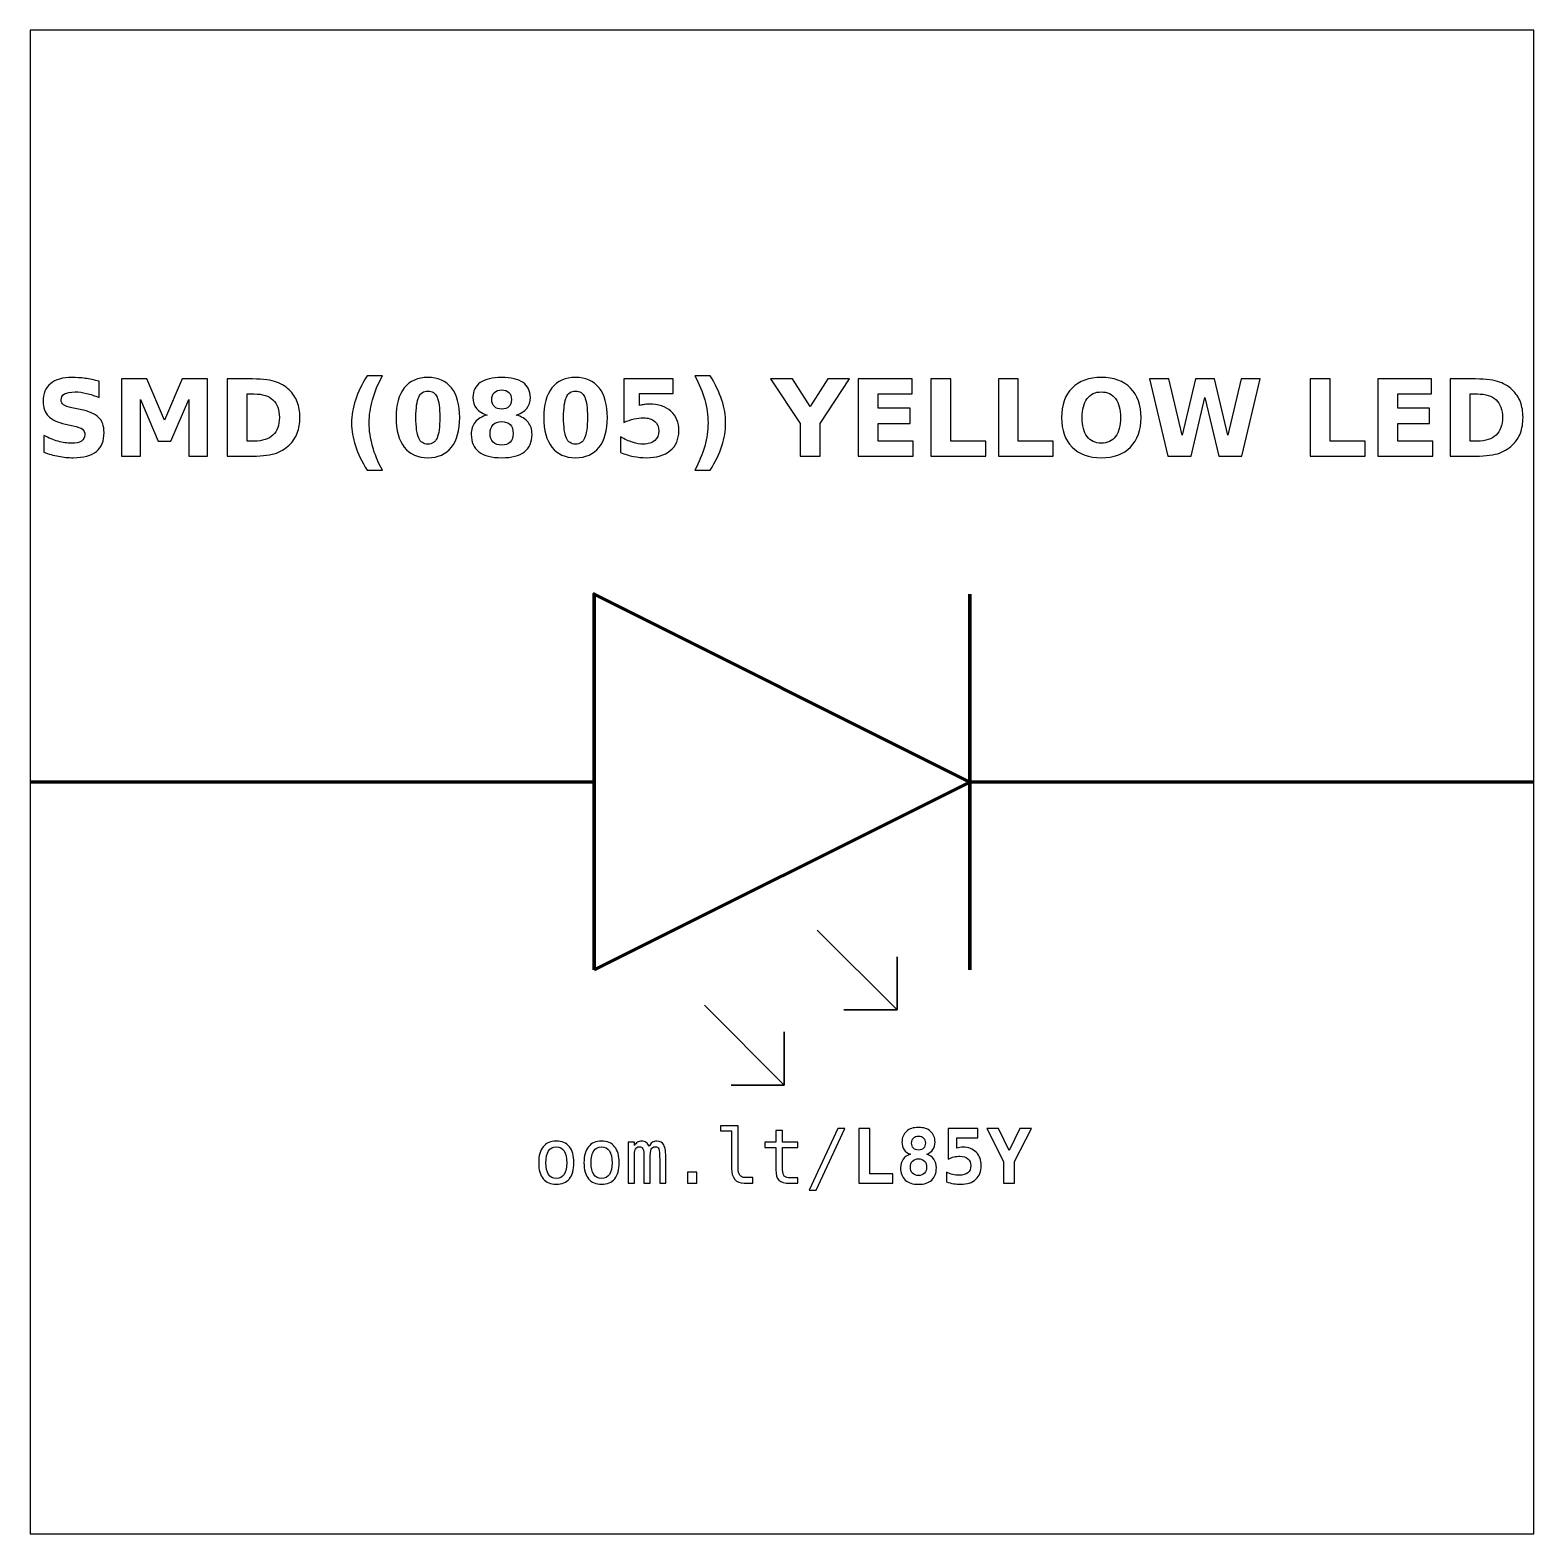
# Model space of a CAD drawing. Header units: centimetres. Extents: x -11.5 to -9.5, y -15.85 to -13.85.
import ezdxf

# ---------------------------------------------------------------- set-up
doc = ezdxf.new("R2010")
doc.units = ezdxf.units.CM
doc.header["$MEASUREMENT"] = 0
doc.layers.add('Layer 1', color=7, linetype='Continuous')

msp = doc.modelspace()

# ---------------------------------------------------------------- linework, layer by layer
at = {"layer": 'Layer 1', "color": 7}
msp.add_open_spline([(-11.5, -13.85), (-11.5, -13.85), (-9.5, -13.85), (-9.5, -13.85), (-9.5, -13.85), (-9.5, -13.85), (-9.5, -15.85), (-9.5, -15.85), (-9.5, -15.85), (-9.5, -15.85), (-11.5, -15.85), (-11.5, -15.85), (-11.5, -15.85), (-11.5, -15.85), (-11.5, -13.85), (-11.5, -13.85)], degree=3, knots=[0, 0, 0, 0, 0.25, 0.25, 0.25, 0.25, 0.5, 0.5, 0.5, 0.5, 0.75, 0.75, 0.75, 0.75, 1, 1, 1, 1], dxfattribs=at)
at = {"layer": 'Layer 1', "color": 250}
for points, knots in [([(-11.40833, -14.31709), (-11.40833, -14.31709), (-11.40833, -14.33884), (-11.40833, -14.33884), (-11.40833, -14.33884), (-11.41398, -14.33632), (-11.4195, -14.33442), (-11.42486, -14.33313), (-11.42486, -14.33313), (-11.43025, -14.33183), (-11.43533, -14.3312), (-11.4401, -14.3312), (-11.4401, -14.3312), (-11.44643, -14.3312), (-11.45113, -14.33207), (-11.45417, -14.33381), (-11.45417, -14.33381), (-11.4572, -14.33557), (-11.45871, -14.33828), (-11.45871, -14.34195), (-11.45871, -14.34195), (-11.45871, -14.3447), (-11.4577, -14.34686), (-11.45565, -14.34839), (-11.45565, -14.34839), (-11.4536, -14.34992), (-11.44989, -14.35126), (-11.4445, -14.35236), (-11.4445, -14.35236), (-11.4445, -14.35236), (-11.43321, -14.35462), (-11.43321, -14.35462), (-11.43321, -14.35462), (-11.42176, -14.35693), (-11.41365, -14.36041), (-11.40883, -14.36511), (-11.40883, -14.36511), (-11.404, -14.36979), (-11.40158, -14.37645), (-11.40158, -14.38508), (-11.40158, -14.38508), (-11.40158, -14.39644), (-11.40494, -14.40488), (-11.41167, -14.41041), (-11.41167, -14.41041), (-11.4184, -14.41593), (-11.42867, -14.41871), (-11.4425, -14.41871), (-11.4425, -14.41871), (-11.44904, -14.41871), (-11.45558, -14.4181), (-11.46214, -14.41685), (-11.46214, -14.41685), (-11.4687, -14.4156), (-11.47529, -14.41377), (-11.48185, -14.41135), (-11.48185, -14.41135), (-11.48185, -14.41135), (-11.48185, -14.38896), (-11.48185, -14.38896), (-11.48185, -14.38896), (-11.47529, -14.39244), (-11.46894, -14.39507), (-11.4628, -14.39684), (-11.4628, -14.39684), (-11.45666, -14.3986), (-11.45076, -14.39949), (-11.44507, -14.39949), (-11.44507, -14.39949), (-11.43928, -14.39949), (-11.43484, -14.39853), (-11.43176, -14.3966), (-11.43176, -14.3966), (-11.42867, -14.39467), (-11.42715, -14.39192), (-11.42715, -14.38832), (-11.42715, -14.38832), (-11.42715, -14.38512), (-11.42818, -14.38263), (-11.43027, -14.38089), (-11.43027, -14.38089), (-11.43237, -14.37915), (-11.43653, -14.37758), (-11.44279, -14.37621), (-11.44279, -14.37621), (-11.44279, -14.37621), (-11.45306, -14.37393), (-11.45306, -14.37393), (-11.45306, -14.37393), (-11.46334, -14.37172), (-11.47087, -14.36822), (-11.47562, -14.36339), (-11.47562, -14.36339), (-11.48037, -14.35857), (-11.48274, -14.35206), (-11.48274, -14.3439), (-11.48274, -14.3439), (-11.48274, -14.33364), (-11.47943, -14.32576), (-11.47282, -14.32026), (-11.47282, -14.32026), (-11.46621, -14.31473), (-11.45671, -14.31198), (-11.44429, -14.31198), (-11.44429, -14.31198), (-11.43865, -14.31198), (-11.43284, -14.31241), (-11.42686, -14.31325), (-11.42686, -14.31325), (-11.42089, -14.3141), (-11.41471, -14.31537), (-11.40833, -14.31709)], [0, 0, 0, 0, 0.0357143, 0.0357143, 0.0357143, 0.0357143, 0.0714286, 0.0714286, 0.0714286, 0.0714286, 0.1071429, 0.1071429, 0.1071429, 0.1071429, 0.1428571, 0.1428571, 0.1428571, 0.1428571, 0.1785714, 0.1785714, 0.1785714, 0.1785714, 0.2142857, 0.2142857, 0.2142857, 0.2142857, 0.25, 0.25, 0.25, 0.25, 0.2857143, 0.2857143, 0.2857143, 0.2857143, 0.3214286, 0.3214286, 0.3214286, 0.3214286, 0.3571429, 0.3571429, 0.3571429, 0.3571429, 0.3928571, 0.3928571, 0.3928571, 0.3928571, 0.4285714, 0.4285714, 0.4285714, 0.4285714, 0.4642857, 0.4642857, 0.4642857, 0.4642857, 0.5, 0.5, 0.5, 0.5, 0.5357143, 0.5357143, 0.5357143, 0.5357143, 0.5714286, 0.5714286, 0.5714286, 0.5714286, 0.6071429, 0.6071429, 0.6071429, 0.6071429, 0.6428571, 0.6428571, 0.6428571, 0.6428571, 0.6785714, 0.6785714, 0.6785714, 0.6785714, 0.7142857, 0.7142857, 0.7142857, 0.7142857, 0.75, 0.75, 0.75, 0.75, 0.7857143, 0.7857143, 0.7857143, 0.7857143, 0.8214286, 0.8214286, 0.8214286, 0.8214286, 0.8571429, 0.8571429, 0.8571429, 0.8571429, 0.8928571, 0.8928571, 0.8928571, 0.8928571, 0.9285714, 0.9285714, 0.9285714, 0.9285714, 0.9642857, 0.9642857, 0.9642857, 0.9642857, 1, 1, 1, 1]), ([(-11.3783, -14.31384), (-11.3783, -14.31384), (-11.34455, -14.31384), (-11.34455, -14.31384), (-11.34455, -14.31384), (-11.34455, -14.31384), (-11.3211, -14.3689), (-11.3211, -14.3689), (-11.3211, -14.3689), (-11.3211, -14.3689), (-11.29754, -14.31384), (-11.29754, -14.31384), (-11.29754, -14.31384), (-11.29754, -14.31384), (-11.26386, -14.31384), (-11.26386, -14.31384), (-11.26386, -14.31384), (-11.26386, -14.31384), (-11.26386, -14.41671), (-11.26386, -14.41671), (-11.26386, -14.41671), (-11.26386, -14.41671), (-11.28893, -14.41671), (-11.28893, -14.41671), (-11.28893, -14.41671), (-11.28893, -14.41671), (-11.28893, -14.34147), (-11.28893, -14.34147), (-11.28893, -14.34147), (-11.28893, -14.34147), (-11.31264, -14.39693), (-11.31264, -14.39693), (-11.31264, -14.39693), (-11.31264, -14.39693), (-11.32945, -14.39693), (-11.32945, -14.39693), (-11.32945, -14.39693), (-11.32945, -14.39693), (-11.35316, -14.34147), (-11.35316, -14.34147), (-11.35316, -14.34147), (-11.35316, -14.34147), (-11.35316, -14.41671), (-11.35316, -14.41671), (-11.35316, -14.41671), (-11.35316, -14.41671), (-11.3783, -14.41671), (-11.3783, -14.41671), (-11.3783, -14.41671), (-11.3783, -14.41671), (-11.3783, -14.31384), (-11.3783, -14.31384)], [0, 0, 0, 0, 0.0769231, 0.0769231, 0.0769231, 0.0769231, 0.1538462, 0.1538462, 0.1538462, 0.1538462, 0.2307692, 0.2307692, 0.2307692, 0.2307692, 0.3076923, 0.3076923, 0.3076923, 0.3076923, 0.3846154, 0.3846154, 0.3846154, 0.3846154, 0.4615385, 0.4615385, 0.4615385, 0.4615385, 0.5384615, 0.5384615, 0.5384615, 0.5384615, 0.6153846, 0.6153846, 0.6153846, 0.6153846, 0.6923077, 0.6923077, 0.6923077, 0.6923077, 0.7692308, 0.7692308, 0.7692308, 0.7692308, 0.8461538, 0.8461538, 0.8461538, 0.8461538, 0.9230769, 0.9230769, 0.9230769, 0.9230769, 1, 1, 1, 1]), ([(-11.23787, -14.31384), (-11.23787, -14.31384), (-11.20988, -14.31384), (-11.20988, -14.31384), (-11.20988, -14.31384), (-11.19427, -14.31384), (-11.18265, -14.31495), (-11.17501, -14.31718), (-11.17501, -14.31718), (-11.16736, -14.31941), (-11.1608, -14.32318), (-11.15532, -14.32852), (-11.15532, -14.32852), (-11.1505, -14.33315), (-11.14693, -14.33851), (-11.14457, -14.34458), (-11.14457, -14.34458), (-11.14225, -14.35062), (-11.14107, -14.35749), (-11.14107, -14.36518), (-11.14107, -14.36518), (-11.14107, -14.37294), (-11.14225, -14.37986), (-11.14457, -14.38595), (-11.14457, -14.38595), (-11.14693, -14.39204), (-11.1505, -14.3974), (-11.15532, -14.40203), (-11.15532, -14.40203), (-11.16085, -14.40737), (-11.16746, -14.41114), (-11.17517, -14.41337), (-11.17517, -14.41337), (-11.18289, -14.4156), (-11.19446, -14.41671), (-11.20988, -14.41671), (-11.20988, -14.41671), (-11.20988, -14.41671), (-11.23787, -14.41671), (-11.23787, -14.41671), (-11.23787, -14.41671), (-11.23787, -14.41671), (-11.23787, -14.31384), (-11.23787, -14.31384)], [0, 0, 0, 0, 0.0909091, 0.0909091, 0.0909091, 0.0909091, 0.1818182, 0.1818182, 0.1818182, 0.1818182, 0.2727273, 0.2727273, 0.2727273, 0.2727273, 0.3636364, 0.3636364, 0.3636364, 0.3636364, 0.4545455, 0.4545455, 0.4545455, 0.4545455, 0.5454545, 0.5454545, 0.5454545, 0.5454545, 0.6363636, 0.6363636, 0.6363636, 0.6363636, 0.7272727, 0.7272727, 0.7272727, 0.7272727, 0.8181818, 0.8181818, 0.8181818, 0.8181818, 0.9090909, 0.9090909, 0.9090909, 0.9090909, 1, 1, 1, 1]), ([(-11.03138, -14.43531), (-11.03138, -14.43531), (-11.05184, -14.43531), (-11.05184, -14.43531), (-11.05184, -14.43531), (-11.05887, -14.42398), (-11.06407, -14.41318), (-11.06741, -14.40295), (-11.06741, -14.40295), (-11.07077, -14.39274), (-11.07244, -14.38261), (-11.07244, -14.37254), (-11.07244, -14.37254), (-11.07244, -14.36248), (-11.07075, -14.35229), (-11.06739, -14.34199), (-11.06739, -14.34199), (-11.064, -14.33167), (-11.05883, -14.3209), (-11.05184, -14.30963), (-11.05184, -14.30963), (-11.05184, -14.30963), (-11.03138, -14.30963), (-11.03138, -14.30963), (-11.03138, -14.30963), (-11.03726, -14.32052), (-11.04166, -14.33117), (-11.0446, -14.34157), (-11.0446, -14.34157), (-11.04754, -14.35196), (-11.04902, -14.36224), (-11.04902, -14.3724), (-11.04902, -14.3724), (-11.04902, -14.38256), (-11.04756, -14.39284), (-11.04465, -14.40328), (-11.04465, -14.40328), (-11.04173, -14.4137), (-11.03731, -14.42438), (-11.03138, -14.43531)], [0, 0, 0, 0, 0.1, 0.1, 0.1, 0.1, 0.2, 0.2, 0.2, 0.2, 0.3, 0.3, 0.3, 0.3, 0.4, 0.4, 0.4, 0.4, 0.5, 0.5, 0.5, 0.5, 0.6, 0.6, 0.6, 0.6, 0.7, 0.7, 0.7, 0.7, 0.8, 0.8, 0.8, 0.8, 0.9, 0.9, 0.9, 0.9, 1, 1, 1, 1]), ([(-10.92865, -14.36537), (-10.92865, -14.38242), (-10.93232, -14.39557), (-10.93968, -14.40483), (-10.93968, -14.40483), (-10.94702, -14.41408), (-10.95746, -14.41871), (-10.97096, -14.41871), (-10.97096, -14.41871), (-10.98451, -14.41871), (-10.99497, -14.41408), (-11.00231, -14.40483), (-11.00231, -14.40483), (-11.00967, -14.39557), (-11.01334, -14.38242), (-11.01334, -14.36537), (-11.01334, -14.36537), (-11.01334, -14.3483), (-11.00967, -14.33512), (-11.00231, -14.32586), (-11.00231, -14.32586), (-10.99497, -14.31662), (-10.98451, -14.31198), (-10.97096, -14.31198), (-10.97096, -14.31198), (-10.95746, -14.31198), (-10.94702, -14.31662), (-10.93968, -14.32586), (-10.93968, -14.32586), (-10.93232, -14.33512), (-10.92865, -14.3483), (-10.92865, -14.36537)], [0, 0, 0, 0, 0.125, 0.125, 0.125, 0.125, 0.25, 0.25, 0.25, 0.25, 0.375, 0.375, 0.375, 0.375, 0.5, 0.5, 0.5, 0.5, 0.625, 0.625, 0.625, 0.625, 0.75, 0.75, 0.75, 0.75, 0.875, 0.875, 0.875, 0.875, 1, 1, 1, 1]), ([(-10.89215, -14.36194), (-10.89838, -14.36005), (-10.90309, -14.35716), (-10.90626, -14.35326), (-10.90626, -14.35326), (-10.90944, -14.34935), (-10.91101, -14.34449), (-10.91101, -14.33865), (-10.91101, -14.33865), (-10.91101, -14.32997), (-10.90777, -14.32334), (-10.9013, -14.3188), (-10.9013, -14.3188), (-10.89483, -14.31426), (-10.88531, -14.31198), (-10.87277, -14.31198), (-10.87277, -14.31198), (-10.86033, -14.31198), (-10.85085, -14.31424), (-10.84438, -14.31878), (-10.84438, -14.31878), (-10.83792, -14.3233), (-10.83467, -14.32993), (-10.83467, -14.33865), (-10.83467, -14.33865), (-10.83467, -14.34449), (-10.83627, -14.34935), (-10.83944, -14.35326), (-10.83944, -14.35326), (-10.84264, -14.35716), (-10.84737, -14.36005), (-10.8536, -14.36194), (-10.8536, -14.36194), (-10.84662, -14.36386), (-10.84135, -14.36699), (-10.8378, -14.37134), (-10.8378, -14.37134), (-10.83425, -14.37567), (-10.83246, -14.38115), (-10.83246, -14.38778), (-10.83246, -14.38778), (-10.83246, -14.39797), (-10.83585, -14.40568), (-10.84262, -14.41088), (-10.84262, -14.41088), (-10.84939, -14.4161), (-10.85946, -14.41871), (-10.87277, -14.41871), (-10.87277, -14.41871), (-10.88615, -14.41871), (-10.89624, -14.4161), (-10.90306, -14.41088), (-10.90306, -14.41088), (-10.90988, -14.40568), (-10.91329, -14.39797), (-10.91329, -14.38778), (-10.91329, -14.38778), (-10.91329, -14.38115), (-10.9115, -14.37567), (-10.90795, -14.37134), (-10.90795, -14.37134), (-10.9044, -14.36699), (-10.89913, -14.36386), (-10.89215, -14.36194)], [0, 0, 0, 0, 0.0625, 0.0625, 0.0625, 0.0625, 0.125, 0.125, 0.125, 0.125, 0.1875, 0.1875, 0.1875, 0.1875, 0.25, 0.25, 0.25, 0.25, 0.3125, 0.3125, 0.3125, 0.3125, 0.375, 0.375, 0.375, 0.375, 0.4375, 0.4375, 0.4375, 0.4375, 0.5, 0.5, 0.5, 0.5, 0.5625, 0.5625, 0.5625, 0.5625, 0.625, 0.625, 0.625, 0.625, 0.6875, 0.6875, 0.6875, 0.6875, 0.75, 0.75, 0.75, 0.75, 0.8125, 0.8125, 0.8125, 0.8125, 0.875, 0.875, 0.875, 0.875, 0.9375, 0.9375, 0.9375, 0.9375, 1, 1, 1, 1]), ([(-10.73227, -14.36537), (-10.73227, -14.38242), (-10.73594, -14.39557), (-10.7433, -14.40483), (-10.7433, -14.40483), (-10.75064, -14.41408), (-10.76108, -14.41871), (-10.77458, -14.41871), (-10.77458, -14.41871), (-10.78813, -14.41871), (-10.79859, -14.41408), (-10.80593, -14.40483), (-10.80593, -14.40483), (-10.81329, -14.39557), (-10.81696, -14.38242), (-10.81696, -14.36537), (-10.81696, -14.36537), (-10.81696, -14.3483), (-10.81329, -14.33512), (-10.80593, -14.32586), (-10.80593, -14.32586), (-10.79859, -14.31662), (-10.78813, -14.31198), (-10.77458, -14.31198), (-10.77458, -14.31198), (-10.76108, -14.31198), (-10.75064, -14.31662), (-10.7433, -14.32586), (-10.7433, -14.32586), (-10.73594, -14.33512), (-10.73227, -14.3483), (-10.73227, -14.36537)], [0, 0, 0, 0, 0.125, 0.125, 0.125, 0.125, 0.25, 0.25, 0.25, 0.25, 0.375, 0.375, 0.375, 0.375, 0.5, 0.5, 0.5, 0.5, 0.625, 0.625, 0.625, 0.625, 0.75, 0.75, 0.75, 0.75, 0.875, 0.875, 0.875, 0.875, 1, 1, 1, 1]), ([(-10.71056, -14.31384), (-10.71056, -14.31384), (-10.64462, -14.31384), (-10.64462, -14.31384), (-10.64462, -14.31384), (-10.64462, -14.31384), (-10.64462, -14.33334), (-10.64462, -14.33334), (-10.64462, -14.33334), (-10.64462, -14.33334), (-10.68942, -14.33334), (-10.68942, -14.33334), (-10.68942, -14.33334), (-10.68942, -14.33334), (-10.68942, -14.34926), (-10.68942, -14.34926), (-10.68942, -14.34926), (-10.6874, -14.34872), (-10.68537, -14.3483), (-10.68333, -14.34799), (-10.68333, -14.34799), (-10.68128, -14.34768), (-10.67914, -14.34754), (-10.67695, -14.34754), (-10.67695, -14.34754), (-10.6644, -14.34754), (-10.65464, -14.35067), (-10.64765, -14.35695), (-10.64765, -14.35695), (-10.64067, -14.36321), (-10.63719, -14.37195), (-10.63719, -14.38315), (-10.63719, -14.38315), (-10.63719, -14.39427), (-10.641, -14.40298), (-10.64859, -14.40928), (-10.64859, -14.40928), (-10.65619, -14.41556), (-10.66675, -14.41871), (-10.68025, -14.41871), (-10.68025, -14.41871), (-10.68608, -14.41871), (-10.69187, -14.41814), (-10.69758, -14.41702), (-10.69758, -14.41702), (-10.7033, -14.41589), (-10.70899, -14.41419), (-10.71463, -14.41189), (-10.71463, -14.41189), (-10.71463, -14.41189), (-10.71463, -14.391), (-10.71463, -14.391), (-10.71463, -14.391), (-10.70903, -14.39423), (-10.70372, -14.39663), (-10.69869, -14.39822), (-10.69869, -14.39822), (-10.69365, -14.39985), (-10.6889, -14.40065), (-10.68446, -14.40065), (-10.68446, -14.40065), (-10.67801, -14.40065), (-10.67296, -14.39907), (-10.66926, -14.39592), (-10.66926, -14.39592), (-10.66557, -14.39279), (-10.66371, -14.38854), (-10.66371, -14.38315), (-10.66371, -14.38315), (-10.66371, -14.37774), (-10.66557, -14.37348), (-10.66926, -14.37036), (-10.66926, -14.37036), (-10.67296, -14.36723), (-10.67801, -14.36568), (-10.68446, -14.36568), (-10.68446, -14.36568), (-10.68827, -14.36568), (-10.69234, -14.36617), (-10.69664, -14.36716), (-10.69664, -14.36716), (-10.70097, -14.36814), (-10.7056, -14.36967), (-10.71056, -14.37174), (-10.71056, -14.37174), (-10.71056, -14.37174), (-10.71056, -14.31384), (-10.71056, -14.31384)], [0, 0, 0, 0, 0.0454545, 0.0454545, 0.0454545, 0.0454545, 0.0909091, 0.0909091, 0.0909091, 0.0909091, 0.1363636, 0.1363636, 0.1363636, 0.1363636, 0.1818182, 0.1818182, 0.1818182, 0.1818182, 0.2272727, 0.2272727, 0.2272727, 0.2272727, 0.2727273, 0.2727273, 0.2727273, 0.2727273, 0.3181818, 0.3181818, 0.3181818, 0.3181818, 0.3636364, 0.3636364, 0.3636364, 0.3636364, 0.4090909, 0.4090909, 0.4090909, 0.4090909, 0.4545455, 0.4545455, 0.4545455, 0.4545455, 0.5, 0.5, 0.5, 0.5, 0.5454545, 0.5454545, 0.5454545, 0.5454545, 0.5909091, 0.5909091, 0.5909091, 0.5909091, 0.6363636, 0.6363636, 0.6363636, 0.6363636, 0.6818182, 0.6818182, 0.6818182, 0.6818182, 0.7272727, 0.7272727, 0.7272727, 0.7272727, 0.7727273, 0.7727273, 0.7727273, 0.7727273, 0.8181818, 0.8181818, 0.8181818, 0.8181818, 0.8636364, 0.8636364, 0.8636364, 0.8636364, 0.9090909, 0.9090909, 0.9090909, 0.9090909, 0.9545455, 0.9545455, 0.9545455, 0.9545455, 1, 1, 1, 1]), ([(-10.61604, -14.43531), (-10.61016, -14.42438), (-10.60574, -14.4137), (-10.6028, -14.40328), (-10.6028, -14.40328), (-10.59986, -14.39284), (-10.5984, -14.38256), (-10.5984, -14.3724), (-10.5984, -14.3724), (-10.5984, -14.36224), (-10.59986, -14.35196), (-10.6028, -14.34157), (-10.6028, -14.34157), (-10.60574, -14.33117), (-10.61016, -14.32052), (-10.61604, -14.30963), (-10.61604, -14.30963), (-10.61604, -14.30963), (-10.59558, -14.30963), (-10.59558, -14.30963), (-10.59558, -14.30963), (-10.5886, -14.3209), (-10.58342, -14.33167), (-10.58003, -14.34199), (-10.58003, -14.34199), (-10.57667, -14.35229), (-10.57498, -14.36248), (-10.57498, -14.37254), (-10.57498, -14.37254), (-10.57498, -14.38261), (-10.57665, -14.39274), (-10.58001, -14.40295), (-10.58001, -14.40295), (-10.58335, -14.41318), (-10.58855, -14.42398), (-10.59558, -14.43531), (-10.59558, -14.43531), (-10.59558, -14.43531), (-10.61604, -14.43531), (-10.61604, -14.43531)], [0, 0, 0, 0, 0.1, 0.1, 0.1, 0.1, 0.2, 0.2, 0.2, 0.2, 0.3, 0.3, 0.3, 0.3, 0.4, 0.4, 0.4, 0.4, 0.5, 0.5, 0.5, 0.5, 0.6, 0.6, 0.6, 0.6, 0.7, 0.7, 0.7, 0.7, 0.8, 0.8, 0.8, 0.8, 0.9, 0.9, 0.9, 0.9, 1, 1, 1, 1]), ([(-10.5151, -14.31384), (-10.5151, -14.31384), (-10.4861, -14.31384), (-10.4861, -14.31384), (-10.4861, -14.31384), (-10.4861, -14.31384), (-10.46265, -14.35051), (-10.46265, -14.35051), (-10.46265, -14.35051), (-10.46265, -14.35051), (-10.43923, -14.31384), (-10.43923, -14.31384), (-10.43923, -14.31384), (-10.43923, -14.31384), (-10.41016, -14.31384), (-10.41016, -14.31384), (-10.41016, -14.31384), (-10.41016, -14.31384), (-10.44936, -14.37337), (-10.44936, -14.37337), (-10.44936, -14.37337), (-10.44936, -14.37337), (-10.44936, -14.41671), (-10.44936, -14.41671), (-10.44936, -14.41671), (-10.44936, -14.41671), (-10.47589, -14.41671), (-10.47589, -14.41671), (-10.47589, -14.41671), (-10.47589, -14.41671), (-10.47589, -14.37337), (-10.47589, -14.37337), (-10.47589, -14.37337), (-10.47589, -14.37337), (-10.5151, -14.31384), (-10.5151, -14.31384)], [0, 0, 0, 0, 0.1111111, 0.1111111, 0.1111111, 0.1111111, 0.2222222, 0.2222222, 0.2222222, 0.2222222, 0.3333333, 0.3333333, 0.3333333, 0.3333333, 0.4444444, 0.4444444, 0.4444444, 0.4444444, 0.5555556, 0.5555556, 0.5555556, 0.5555556, 0.6666667, 0.6666667, 0.6666667, 0.6666667, 0.7777778, 0.7777778, 0.7777778, 0.7777778, 0.8888889, 0.8888889, 0.8888889, 0.8888889, 1, 1, 1, 1]), ([(-10.39856, -14.31384), (-10.39856, -14.31384), (-10.32697, -14.31384), (-10.32697, -14.31384), (-10.32697, -14.31384), (-10.32697, -14.31384), (-10.32697, -14.3339), (-10.32697, -14.3339), (-10.32697, -14.3339), (-10.32697, -14.3339), (-10.37203, -14.3339), (-10.37203, -14.3339), (-10.37203, -14.3339), (-10.37203, -14.3339), (-10.37203, -14.35305), (-10.37203, -14.35305), (-10.37203, -14.35305), (-10.37203, -14.35305), (-10.32968, -14.35305), (-10.32968, -14.35305), (-10.32968, -14.35305), (-10.32968, -14.35305), (-10.32968, -14.37311), (-10.32968, -14.37311), (-10.32968, -14.37311), (-10.32968, -14.37311), (-10.37203, -14.37311), (-10.37203, -14.37311), (-10.37203, -14.37311), (-10.37203, -14.37311), (-10.37203, -14.39665), (-10.37203, -14.39665), (-10.37203, -14.39665), (-10.37203, -14.39665), (-10.32547, -14.39665), (-10.32547, -14.39665), (-10.32547, -14.39665), (-10.32547, -14.39665), (-10.32547, -14.41671), (-10.32547, -14.41671), (-10.32547, -14.41671), (-10.32547, -14.41671), (-10.39856, -14.41671), (-10.39856, -14.41671), (-10.39856, -14.41671), (-10.39856, -14.41671), (-10.39856, -14.31384), (-10.39856, -14.31384)], [0, 0, 0, 0, 0.0833333, 0.0833333, 0.0833333, 0.0833333, 0.1666667, 0.1666667, 0.1666667, 0.1666667, 0.25, 0.25, 0.25, 0.25, 0.3333333, 0.3333333, 0.3333333, 0.3333333, 0.4166667, 0.4166667, 0.4166667, 0.4166667, 0.5, 0.5, 0.5, 0.5, 0.5833333, 0.5833333, 0.5833333, 0.5833333, 0.6666667, 0.6666667, 0.6666667, 0.6666667, 0.75, 0.75, 0.75, 0.75, 0.8333333, 0.8333333, 0.8333333, 0.8333333, 0.9166667, 0.9166667, 0.9166667, 0.9166667, 1, 1, 1, 1]), ([(-10.30216, -14.31384), (-10.30216, -14.31384), (-10.27563, -14.31384), (-10.27563, -14.31384), (-10.27563, -14.31384), (-10.27563, -14.31384), (-10.27563, -14.39665), (-10.27563, -14.39665), (-10.27563, -14.39665), (-10.27563, -14.39665), (-10.22907, -14.39665), (-10.22907, -14.39665), (-10.22907, -14.39665), (-10.22907, -14.39665), (-10.22907, -14.41671), (-10.22907, -14.41671), (-10.22907, -14.41671), (-10.22907, -14.41671), (-10.30216, -14.41671), (-10.30216, -14.41671), (-10.30216, -14.41671), (-10.30216, -14.41671), (-10.30216, -14.31384), (-10.30216, -14.31384)], [0, 0, 0, 0, 0.1666667, 0.1666667, 0.1666667, 0.1666667, 0.3333333, 0.3333333, 0.3333333, 0.3333333, 0.5, 0.5, 0.5, 0.5, 0.6666667, 0.6666667, 0.6666667, 0.6666667, 0.8333333, 0.8333333, 0.8333333, 0.8333333, 1, 1, 1, 1]), ([(-10.21225, -14.31384), (-10.21225, -14.31384), (-10.18572, -14.31384), (-10.18572, -14.31384), (-10.18572, -14.31384), (-10.18572, -14.31384), (-10.18572, -14.39665), (-10.18572, -14.39665), (-10.18572, -14.39665), (-10.18572, -14.39665), (-10.13916, -14.39665), (-10.13916, -14.39665), (-10.13916, -14.39665), (-10.13916, -14.39665), (-10.13916, -14.41671), (-10.13916, -14.41671), (-10.13916, -14.41671), (-10.13916, -14.41671), (-10.21225, -14.41671), (-10.21225, -14.41671), (-10.21225, -14.41671), (-10.21225, -14.41671), (-10.21225, -14.31384), (-10.21225, -14.31384)], [0, 0, 0, 0, 0.1666667, 0.1666667, 0.1666667, 0.1666667, 0.3333333, 0.3333333, 0.3333333, 0.3333333, 0.5, 0.5, 0.5, 0.5, 0.6666667, 0.6666667, 0.6666667, 0.6666667, 0.8333333, 0.8333333, 0.8333333, 0.8333333, 1, 1, 1, 1]), ([(-10.07535, -14.31198), (-10.05882, -14.31198), (-10.04586, -14.31671), (-10.0365, -14.32619), (-10.0365, -14.32619), (-10.02712, -14.33564), (-10.02244, -14.34869), (-10.02244, -14.36537), (-10.02244, -14.36537), (-10.02244, -14.382), (-10.02712, -14.39505), (-10.0365, -14.4045), (-10.0365, -14.4045), (-10.04586, -14.41398), (-10.05882, -14.41871), (-10.07535, -14.41871), (-10.07535, -14.41871), (-10.09184, -14.41871), (-10.10477, -14.41398), (-10.11418, -14.4045), (-10.11418, -14.4045), (-10.12356, -14.39505), (-10.12827, -14.382), (-10.12827, -14.36537), (-10.12827, -14.36537), (-10.12827, -14.34869), (-10.12356, -14.33564), (-10.11418, -14.32619), (-10.11418, -14.32619), (-10.10477, -14.31671), (-10.09184, -14.31198), (-10.07535, -14.31198)], [0, 0, 0, 0, 0.125, 0.125, 0.125, 0.125, 0.25, 0.25, 0.25, 0.25, 0.375, 0.375, 0.375, 0.375, 0.5, 0.5, 0.5, 0.5, 0.625, 0.625, 0.625, 0.625, 0.75, 0.75, 0.75, 0.75, 0.875, 0.875, 0.875, 0.875, 1, 1, 1, 1]), ([(-10.01112, -14.31384), (-10.01112, -14.31384), (-9.9857, -14.31384), (-9.9857, -14.31384), (-9.9857, -14.31384), (-9.9857, -14.31384), (-9.96792, -14.38861), (-9.96792, -14.38861), (-9.96792, -14.38861), (-9.96792, -14.38861), (-9.95028, -14.31384), (-9.95028, -14.31384), (-9.95028, -14.31384), (-9.95028, -14.31384), (-9.92471, -14.31384), (-9.92471, -14.31384), (-9.92471, -14.31384), (-9.92471, -14.31384), (-9.90708, -14.38861), (-9.90708, -14.38861), (-9.90708, -14.38861), (-9.90708, -14.38861), (-9.8893, -14.31384), (-9.8893, -14.31384), (-9.8893, -14.31384), (-9.8893, -14.31384), (-9.86408, -14.31384), (-9.86408, -14.31384), (-9.86408, -14.31384), (-9.86408, -14.31384), (-9.88833, -14.41671), (-9.88833, -14.41671), (-9.88833, -14.41671), (-9.88833, -14.41671), (-9.91893, -14.41671), (-9.91893, -14.41671), (-9.91893, -14.41671), (-9.91893, -14.41671), (-9.9376, -14.33851), (-9.9376, -14.33851), (-9.9376, -14.33851), (-9.9376, -14.33851), (-9.95606, -14.41671), (-9.95606, -14.41671), (-9.95606, -14.41671), (-9.95606, -14.41671), (-9.98666, -14.41671), (-9.98666, -14.41671), (-9.98666, -14.41671), (-9.98666, -14.41671), (-10.01112, -14.31384), (-10.01112, -14.31384)], [0, 0, 0, 0, 0.0769231, 0.0769231, 0.0769231, 0.0769231, 0.1538462, 0.1538462, 0.1538462, 0.1538462, 0.2307692, 0.2307692, 0.2307692, 0.2307692, 0.3076923, 0.3076923, 0.3076923, 0.3076923, 0.3846154, 0.3846154, 0.3846154, 0.3846154, 0.4615385, 0.4615385, 0.4615385, 0.4615385, 0.5384615, 0.5384615, 0.5384615, 0.5384615, 0.6153846, 0.6153846, 0.6153846, 0.6153846, 0.6923077, 0.6923077, 0.6923077, 0.6923077, 0.7692308, 0.7692308, 0.7692308, 0.7692308, 0.8461538, 0.8461538, 0.8461538, 0.8461538, 0.9230769, 0.9230769, 0.9230769, 0.9230769, 1, 1, 1, 1]), ([(-9.7976, -14.31384), (-9.7976, -14.31384), (-9.77107, -14.31384), (-9.77107, -14.31384), (-9.77107, -14.31384), (-9.77107, -14.31384), (-9.77107, -14.39665), (-9.77107, -14.39665), (-9.77107, -14.39665), (-9.77107, -14.39665), (-9.72451, -14.39665), (-9.72451, -14.39665), (-9.72451, -14.39665), (-9.72451, -14.39665), (-9.72451, -14.41671), (-9.72451, -14.41671), (-9.72451, -14.41671), (-9.72451, -14.41671), (-9.7976, -14.41671), (-9.7976, -14.41671), (-9.7976, -14.41671), (-9.7976, -14.41671), (-9.7976, -14.31384), (-9.7976, -14.31384)], [0, 0, 0, 0, 0.1666667, 0.1666667, 0.1666667, 0.1666667, 0.3333333, 0.3333333, 0.3333333, 0.3333333, 0.5, 0.5, 0.5, 0.5, 0.6666667, 0.6666667, 0.6666667, 0.6666667, 0.8333333, 0.8333333, 0.8333333, 0.8333333, 1, 1, 1, 1]), ([(-9.70769, -14.31384), (-9.70769, -14.31384), (-9.6361, -14.31384), (-9.6361, -14.31384), (-9.6361, -14.31384), (-9.6361, -14.31384), (-9.6361, -14.3339), (-9.6361, -14.3339), (-9.6361, -14.3339), (-9.6361, -14.3339), (-9.68116, -14.3339), (-9.68116, -14.3339), (-9.68116, -14.3339), (-9.68116, -14.3339), (-9.68116, -14.35305), (-9.68116, -14.35305), (-9.68116, -14.35305), (-9.68116, -14.35305), (-9.63881, -14.35305), (-9.63881, -14.35305), (-9.63881, -14.35305), (-9.63881, -14.35305), (-9.63881, -14.37311), (-9.63881, -14.37311), (-9.63881, -14.37311), (-9.63881, -14.37311), (-9.68116, -14.37311), (-9.68116, -14.37311), (-9.68116, -14.37311), (-9.68116, -14.37311), (-9.68116, -14.39665), (-9.68116, -14.39665), (-9.68116, -14.39665), (-9.68116, -14.39665), (-9.6346, -14.39665), (-9.6346, -14.39665), (-9.6346, -14.39665), (-9.6346, -14.39665), (-9.6346, -14.41671), (-9.6346, -14.41671), (-9.6346, -14.41671), (-9.6346, -14.41671), (-9.70769, -14.41671), (-9.70769, -14.41671), (-9.70769, -14.41671), (-9.70769, -14.41671), (-9.70769, -14.31384), (-9.70769, -14.31384)], [0, 0, 0, 0, 0.0833333, 0.0833333, 0.0833333, 0.0833333, 0.1666667, 0.1666667, 0.1666667, 0.1666667, 0.25, 0.25, 0.25, 0.25, 0.3333333, 0.3333333, 0.3333333, 0.3333333, 0.4166667, 0.4166667, 0.4166667, 0.4166667, 0.5, 0.5, 0.5, 0.5, 0.5833333, 0.5833333, 0.5833333, 0.5833333, 0.6666667, 0.6666667, 0.6666667, 0.6666667, 0.75, 0.75, 0.75, 0.75, 0.8333333, 0.8333333, 0.8333333, 0.8333333, 0.9166667, 0.9166667, 0.9166667, 0.9166667, 1, 1, 1, 1]), ([(-9.61129, -14.31384), (-9.61129, -14.31384), (-9.5833, -14.31384), (-9.5833, -14.31384), (-9.5833, -14.31384), (-9.56769, -14.31384), (-9.55607, -14.31495), (-9.54843, -14.31718), (-9.54843, -14.31718), (-9.54078, -14.31941), (-9.53422, -14.32318), (-9.52874, -14.32852), (-9.52874, -14.32852), (-9.52392, -14.33315), (-9.52035, -14.33851), (-9.51799, -14.34458), (-9.51799, -14.34458), (-9.51567, -14.35062), (-9.51449, -14.35749), (-9.51449, -14.36518), (-9.51449, -14.36518), (-9.51449, -14.37294), (-9.51567, -14.37986), (-9.51799, -14.38595), (-9.51799, -14.38595), (-9.52035, -14.39204), (-9.52392, -14.3974), (-9.52874, -14.40203), (-9.52874, -14.40203), (-9.53427, -14.40737), (-9.54088, -14.41114), (-9.54859, -14.41337), (-9.54859, -14.41337), (-9.55631, -14.4156), (-9.56788, -14.41671), (-9.5833, -14.41671), (-9.5833, -14.41671), (-9.5833, -14.41671), (-9.61129, -14.41671), (-9.61129, -14.41671), (-9.61129, -14.41671), (-9.61129, -14.41671), (-9.61129, -14.31384), (-9.61129, -14.31384)], [0, 0, 0, 0, 0.0909091, 0.0909091, 0.0909091, 0.0909091, 0.1818182, 0.1818182, 0.1818182, 0.1818182, 0.2727273, 0.2727273, 0.2727273, 0.2727273, 0.3636364, 0.3636364, 0.3636364, 0.3636364, 0.4545455, 0.4545455, 0.4545455, 0.4545455, 0.5454545, 0.5454545, 0.5454545, 0.5454545, 0.6363636, 0.6363636, 0.6363636, 0.6363636, 0.7272727, 0.7272727, 0.7272727, 0.7272727, 0.8181818, 0.8181818, 0.8181818, 0.8181818, 0.9090909, 0.9090909, 0.9090909, 0.9090909, 1, 1, 1, 1]), ([(-11.21134, -14.3339), (-11.21134, -14.3339), (-11.21134, -14.39665), (-11.21134, -14.39665), (-11.21134, -14.39665), (-11.21134, -14.39665), (-11.20184, -14.39665), (-11.20184, -14.39665), (-11.20184, -14.39665), (-11.191, -14.39665), (-11.18272, -14.39397), (-11.17701, -14.38858), (-11.17701, -14.38858), (-11.17129, -14.38322), (-11.16842, -14.37541), (-11.16842, -14.36518), (-11.16842, -14.36518), (-11.16842, -14.35497), (-11.17127, -14.34721), (-11.17696, -14.3419), (-11.17696, -14.3419), (-11.18265, -14.33656), (-11.19095, -14.3339), (-11.20184, -14.3339), (-11.20184, -14.3339), (-11.20184, -14.3339), (-11.21134, -14.3339), (-11.21134, -14.3339)], [0, 0, 0, 0, 0.1428571, 0.1428571, 0.1428571, 0.1428571, 0.2857143, 0.2857143, 0.2857143, 0.2857143, 0.4285714, 0.4285714, 0.4285714, 0.4285714, 0.5714286, 0.5714286, 0.5714286, 0.5714286, 0.7142857, 0.7142857, 0.7142857, 0.7142857, 0.8571429, 0.8571429, 0.8571429, 0.8571429, 1, 1, 1, 1]), ([(-10.95518, -14.36518), (-10.95518, -14.35232), (-10.95638, -14.34326), (-10.9588, -14.33799), (-10.9588, -14.33799), (-10.9612, -14.33275), (-10.96527, -14.33012), (-10.97096, -14.33012), (-10.97096, -14.33012), (-10.97665, -14.33012), (-10.98072, -14.33275), (-10.98317, -14.33799), (-10.98317, -14.33799), (-10.98559, -14.34326), (-10.98681, -14.35232), (-10.98681, -14.36518), (-10.98681, -14.36518), (-10.98681, -14.37816), (-10.98559, -14.38734), (-10.98317, -14.39265), (-10.98317, -14.39265), (-10.98072, -14.39799), (-10.97665, -14.40065), (-10.97096, -14.40065), (-10.97096, -14.40065), (-10.96532, -14.40065), (-10.96127, -14.39799), (-10.95882, -14.39265), (-10.95882, -14.39265), (-10.9564, -14.38734), (-10.95518, -14.37816), (-10.95518, -14.36518)], [0, 0, 0, 0, 0.125, 0.125, 0.125, 0.125, 0.25, 0.25, 0.25, 0.25, 0.375, 0.375, 0.375, 0.375, 0.5, 0.5, 0.5, 0.5, 0.625, 0.625, 0.625, 0.625, 0.75, 0.75, 0.75, 0.75, 0.875, 0.875, 0.875, 0.875, 1, 1, 1, 1]), ([(-10.88594, -14.34133), (-10.88594, -14.34543), (-10.88481, -14.34858), (-10.88253, -14.35076), (-10.88253, -14.35076), (-10.88025, -14.35298), (-10.877, -14.35408), (-10.87277, -14.35408), (-10.87277, -14.35408), (-10.86863, -14.35408), (-10.86543, -14.35298), (-10.8632, -14.35076), (-10.8632, -14.35076), (-10.86094, -14.34858), (-10.85981, -14.34543), (-10.85981, -14.34133), (-10.85981, -14.34133), (-10.85981, -14.33724), (-10.86094, -14.33411), (-10.8632, -14.33193), (-10.8632, -14.33193), (-10.86543, -14.32974), (-10.86863, -14.32866), (-10.87277, -14.32866), (-10.87277, -14.32866), (-10.877, -14.32866), (-10.88025, -14.32976), (-10.88253, -14.33197), (-10.88253, -14.33197), (-10.88481, -14.33416), (-10.88594, -14.33729), (-10.88594, -14.34133)], [0, 0, 0, 0, 0.125, 0.125, 0.125, 0.125, 0.25, 0.25, 0.25, 0.25, 0.375, 0.375, 0.375, 0.375, 0.5, 0.5, 0.5, 0.5, 0.625, 0.625, 0.625, 0.625, 0.75, 0.75, 0.75, 0.75, 0.875, 0.875, 0.875, 0.875, 1, 1, 1, 1]), ([(-10.7588, -14.36518), (-10.7588, -14.35232), (-10.76, -14.34326), (-10.76242, -14.33799), (-10.76242, -14.33799), (-10.76482, -14.33275), (-10.76889, -14.33012), (-10.77458, -14.33012), (-10.77458, -14.33012), (-10.78027, -14.33012), (-10.78434, -14.33275), (-10.78679, -14.33799), (-10.78679, -14.33799), (-10.78921, -14.34326), (-10.79043, -14.35232), (-10.79043, -14.36518), (-10.79043, -14.36518), (-10.79043, -14.37816), (-10.78921, -14.38734), (-10.78679, -14.39265), (-10.78679, -14.39265), (-10.78434, -14.39799), (-10.78027, -14.40065), (-10.77458, -14.40065), (-10.77458, -14.40065), (-10.76894, -14.40065), (-10.76489, -14.39799), (-10.76244, -14.39265), (-10.76244, -14.39265), (-10.76002, -14.38734), (-10.7588, -14.37816), (-10.7588, -14.36518)], [0, 0, 0, 0, 0.125, 0.125, 0.125, 0.125, 0.25, 0.25, 0.25, 0.25, 0.375, 0.375, 0.375, 0.375, 0.5, 0.5, 0.5, 0.5, 0.625, 0.625, 0.625, 0.625, 0.75, 0.75, 0.75, 0.75, 0.875, 0.875, 0.875, 0.875, 1, 1, 1, 1]), ([(-10.07535, -14.3312), (-10.08344, -14.3312), (-10.0897, -14.33418), (-10.09417, -14.34016), (-10.09417, -14.34016), (-10.09861, -14.34613), (-10.10085, -14.35453), (-10.10085, -14.36537), (-10.10085, -14.36537), (-10.10085, -14.37619), (-10.09861, -14.38456), (-10.09417, -14.39053), (-10.09417, -14.39053), (-10.0897, -14.39651), (-10.08344, -14.39949), (-10.07535, -14.39949), (-10.07535, -14.39949), (-10.06721, -14.39949), (-10.06094, -14.39651), (-10.05647, -14.39053), (-10.05647, -14.39053), (-10.05202, -14.38456), (-10.04979, -14.37619), (-10.04979, -14.36537), (-10.04979, -14.36537), (-10.04979, -14.35453), (-10.05202, -14.34613), (-10.05647, -14.34016), (-10.05647, -14.34016), (-10.06094, -14.33418), (-10.06721, -14.3312), (-10.07535, -14.3312)], [0, 0, 0, 0, 0.125, 0.125, 0.125, 0.125, 0.25, 0.25, 0.25, 0.25, 0.375, 0.375, 0.375, 0.375, 0.5, 0.5, 0.5, 0.5, 0.625, 0.625, 0.625, 0.625, 0.75, 0.75, 0.75, 0.75, 0.875, 0.875, 0.875, 0.875, 1, 1, 1, 1]), ([(-9.58476, -14.3339), (-9.58476, -14.3339), (-9.58476, -14.39665), (-9.58476, -14.39665), (-9.58476, -14.39665), (-9.58476, -14.39665), (-9.57526, -14.39665), (-9.57526, -14.39665), (-9.57526, -14.39665), (-9.56442, -14.39665), (-9.55614, -14.39397), (-9.55043, -14.38858), (-9.55043, -14.38858), (-9.54471, -14.38322), (-9.54184, -14.37541), (-9.54184, -14.36518), (-9.54184, -14.36518), (-9.54184, -14.35497), (-9.54469, -14.34721), (-9.55038, -14.3419), (-9.55038, -14.3419), (-9.55607, -14.33656), (-9.56437, -14.3339), (-9.57526, -14.3339), (-9.57526, -14.3339), (-9.57526, -14.3339), (-9.58476, -14.3339), (-9.58476, -14.3339)], [0, 0, 0, 0, 0.1428571, 0.1428571, 0.1428571, 0.1428571, 0.2857143, 0.2857143, 0.2857143, 0.2857143, 0.4285714, 0.4285714, 0.4285714, 0.4285714, 0.5714286, 0.5714286, 0.5714286, 0.5714286, 0.7142857, 0.7142857, 0.7142857, 0.7142857, 0.8571429, 0.8571429, 0.8571429, 0.8571429, 1, 1, 1, 1]), ([(-10.87277, -14.37068), (-10.87773, -14.37068), (-10.88157, -14.37205), (-10.88422, -14.37475), (-10.88422, -14.37475), (-10.88688, -14.37746), (-10.88822, -14.38134), (-10.88822, -14.38639), (-10.88822, -14.38639), (-10.88822, -14.39145), (-10.88688, -14.39531), (-10.88422, -14.39801), (-10.88422, -14.39801), (-10.88157, -14.40069), (-10.87773, -14.40203), (-10.87277, -14.40203), (-10.87277, -14.40203), (-10.86785, -14.40203), (-10.86409, -14.40069), (-10.86146, -14.39801), (-10.86146, -14.39801), (-10.85885, -14.39531), (-10.85753, -14.39145), (-10.85753, -14.38639), (-10.85753, -14.38639), (-10.85753, -14.38129), (-10.85885, -14.37741), (-10.86146, -14.37471), (-10.86146, -14.37471), (-10.86409, -14.37203), (-10.86785, -14.37068), (-10.87277, -14.37068)], [0, 0, 0, 0, 0.125, 0.125, 0.125, 0.125, 0.25, 0.25, 0.25, 0.25, 0.375, 0.375, 0.375, 0.375, 0.5, 0.5, 0.5, 0.5, 0.625, 0.625, 0.625, 0.625, 0.75, 0.75, 0.75, 0.75, 0.875, 0.875, 0.875, 0.875, 1, 1, 1, 1]), ([(-10.55822, -15.3638), (-10.55822, -15.36784), (-10.55748, -15.37087), (-10.556, -15.37292), (-10.556, -15.37292), (-10.55452, -15.37497), (-10.55233, -15.376), (-10.54943, -15.376), (-10.54943, -15.376), (-10.54943, -15.376), (-10.53893, -15.376), (-10.53893, -15.376), (-10.53893, -15.376), (-10.53893, -15.376), (-10.53893, -15.38362), (-10.53893, -15.38362), (-10.53893, -15.38362), (-10.53893, -15.38362), (-10.5503, -15.38362), (-10.5503, -15.38362), (-10.5503, -15.38362), (-10.55568, -15.38362), (-10.55983, -15.38189), (-10.56278, -15.37844), (-10.56278, -15.37844), (-10.56573, -15.37499), (-10.5672, -15.3701), (-10.5672, -15.3638), (-10.5672, -15.3638), (-10.5672, -15.3638), (-10.5672, -15.31413), (-10.5672, -15.31413), (-10.5672, -15.31413), (-10.5672, -15.31413), (-10.5816, -15.31413), (-10.5816, -15.31413), (-10.5816, -15.31413), (-10.5816, -15.31413), (-10.5816, -15.3071), (-10.5816, -15.3071), (-10.5816, -15.3071), (-10.5816, -15.3071), (-10.55822, -15.3071), (-10.55822, -15.3071), (-10.55822, -15.3071), (-10.55822, -15.3071), (-10.55822, -15.3638), (-10.55822, -15.3638)], [0, 0, 0, 0, 0.0833333, 0.0833333, 0.0833333, 0.0833333, 0.1666667, 0.1666667, 0.1666667, 0.1666667, 0.25, 0.25, 0.25, 0.25, 0.3333333, 0.3333333, 0.3333333, 0.3333333, 0.4166667, 0.4166667, 0.4166667, 0.4166667, 0.5, 0.5, 0.5, 0.5, 0.5833333, 0.5833333, 0.5833333, 0.5833333, 0.6666667, 0.6666667, 0.6666667, 0.6666667, 0.75, 0.75, 0.75, 0.75, 0.8333333, 0.8333333, 0.8333333, 0.8333333, 0.9166667, 0.9166667, 0.9166667, 0.9166667, 1, 1, 1, 1]), ([(-10.49922, -15.3134), (-10.49922, -15.3134), (-10.49922, -15.32893), (-10.49922, -15.32893), (-10.49922, -15.32893), (-10.49922, -15.32893), (-10.4788, -15.32893), (-10.4788, -15.32893), (-10.4788, -15.32893), (-10.4788, -15.32893), (-10.4788, -15.33592), (-10.4788, -15.33592), (-10.4788, -15.33592), (-10.4788, -15.33592), (-10.49922, -15.33592), (-10.49922, -15.33592), (-10.49922, -15.33592), (-10.49922, -15.33592), (-10.49922, -15.3656), (-10.49922, -15.3656), (-10.49922, -15.3656), (-10.49922, -15.36964), (-10.49846, -15.37245), (-10.49692, -15.37404), (-10.49692, -15.37404), (-10.49539, -15.37564), (-10.49272, -15.37644), (-10.48892, -15.37644), (-10.48892, -15.37644), (-10.48892, -15.37644), (-10.4788, -15.37644), (-10.4788, -15.37644), (-10.4788, -15.37644), (-10.4788, -15.37644), (-10.4788, -15.38362), (-10.4788, -15.38362), (-10.4788, -15.38362), (-10.4788, -15.38362), (-10.48979, -15.38362), (-10.48979, -15.38362), (-10.48979, -15.38362), (-10.49654, -15.38362), (-10.50129, -15.38227), (-10.50406, -15.37957), (-10.50406, -15.37957), (-10.50682, -15.37687), (-10.50821, -15.3722), (-10.50821, -15.3656), (-10.50821, -15.3656), (-10.50821, -15.3656), (-10.50821, -15.33592), (-10.50821, -15.33592), (-10.50821, -15.33592), (-10.50821, -15.33592), (-10.52281, -15.33592), (-10.52281, -15.33592), (-10.52281, -15.33592), (-10.52281, -15.33592), (-10.52281, -15.32893), (-10.52281, -15.32893), (-10.52281, -15.32893), (-10.52281, -15.32893), (-10.50821, -15.32893), (-10.50821, -15.32893), (-10.50821, -15.32893), (-10.50821, -15.32893), (-10.50821, -15.3134), (-10.50821, -15.3134), (-10.50821, -15.3134), (-10.50821, -15.3134), (-10.49922, -15.3134), (-10.49922, -15.3134)], [0, 0, 0, 0, 0.0555556, 0.0555556, 0.0555556, 0.0555556, 0.1111111, 0.1111111, 0.1111111, 0.1111111, 0.1666667, 0.1666667, 0.1666667, 0.1666667, 0.2222222, 0.2222222, 0.2222222, 0.2222222, 0.2777778, 0.2777778, 0.2777778, 0.2777778, 0.3333333, 0.3333333, 0.3333333, 0.3333333, 0.3888889, 0.3888889, 0.3888889, 0.3888889, 0.4444444, 0.4444444, 0.4444444, 0.4444444, 0.5, 0.5, 0.5, 0.5, 0.5555556, 0.5555556, 0.5555556, 0.5555556, 0.6111111, 0.6111111, 0.6111111, 0.6111111, 0.6666667, 0.6666667, 0.6666667, 0.6666667, 0.7222222, 0.7222222, 0.7222222, 0.7222222, 0.7777778, 0.7777778, 0.7777778, 0.7777778, 0.8333333, 0.8333333, 0.8333333, 0.8333333, 0.8888889, 0.8888889, 0.8888889, 0.8888889, 0.9444444, 0.9444444, 0.9444444, 0.9444444, 1, 1, 1, 1]), ([(-10.42558, -15.31071), (-10.42558, -15.31071), (-10.41629, -15.31071), (-10.41629, -15.31071), (-10.41629, -15.31071), (-10.41629, -15.31071), (-10.45468, -15.3929), (-10.45468, -15.3929), (-10.45468, -15.3929), (-10.45468, -15.3929), (-10.46402, -15.3929), (-10.46402, -15.3929), (-10.46402, -15.3929), (-10.46402, -15.3929), (-10.42558, -15.31071), (-10.42558, -15.31071)], [0, 0, 0, 0, 0.25, 0.25, 0.25, 0.25, 0.5, 0.5, 0.5, 0.5, 0.75, 0.75, 0.75, 0.75, 1, 1, 1, 1]), ([(-10.39781, -15.38362), (-10.39781, -15.38362), (-10.39781, -15.31071), (-10.39781, -15.31071), (-10.39781, -15.31071), (-10.39781, -15.31071), (-10.3834, -15.31071), (-10.3834, -15.31071), (-10.3834, -15.31071), (-10.3834, -15.31071), (-10.3834, -15.37092), (-10.3834, -15.37092), (-10.3834, -15.37092), (-10.3834, -15.37092), (-10.35258, -15.37092), (-10.35258, -15.37092), (-10.35258, -15.37092), (-10.35258, -15.37092), (-10.35258, -15.38362), (-10.35258, -15.38362), (-10.35258, -15.38362), (-10.35258, -15.38362), (-10.39781, -15.38362), (-10.39781, -15.38362)], [0, 0, 0, 0, 0.1666667, 0.1666667, 0.1666667, 0.1666667, 0.3333333, 0.3333333, 0.3333333, 0.3333333, 0.5, 0.5, 0.5, 0.5, 0.6666667, 0.6666667, 0.6666667, 0.6666667, 0.8333333, 0.8333333, 0.8333333, 0.8333333, 1, 1, 1, 1]), ([(-10.32919, -15.34498), (-10.33288, -15.34372), (-10.33568, -15.34172), (-10.3376, -15.339), (-10.3376, -15.339), (-10.33951, -15.33628), (-10.34048, -15.33296), (-10.34048, -15.32901), (-10.34048, -15.32901), (-10.34048, -15.32296), (-10.33851, -15.31818), (-10.33456, -15.31466), (-10.33456, -15.31466), (-10.33063, -15.31115), (-10.32528, -15.3094), (-10.31849, -15.3094), (-10.31849, -15.3094), (-10.31169, -15.3094), (-10.30633, -15.31115), (-10.30239, -15.31466), (-10.30239, -15.31466), (-10.29844, -15.31818), (-10.29647, -15.32296), (-10.29647, -15.32901), (-10.29647, -15.32901), (-10.29647, -15.33293), (-10.29742, -15.33623), (-10.29931, -15.33895), (-10.29931, -15.33895), (-10.30119, -15.34167), (-10.30394, -15.34368), (-10.30756, -15.34498), (-10.30756, -15.34498), (-10.30353, -15.34622), (-10.30038, -15.34843), (-10.29809, -15.35163), (-10.29809, -15.35163), (-10.29581, -15.35482), (-10.29467, -15.35865), (-10.29467, -15.3631), (-10.29467, -15.3631), (-10.29467, -15.3701), (-10.29674, -15.37552), (-10.30088, -15.37932), (-10.30088, -15.37932), (-10.30501, -15.38314), (-10.31089, -15.38504), (-10.31849, -15.38504), (-10.31849, -15.38504), (-10.32608, -15.38504), (-10.33195, -15.38314), (-10.33608, -15.37932), (-10.33608, -15.37932), (-10.34021, -15.37552), (-10.34228, -15.3701), (-10.34228, -15.3631), (-10.34228, -15.3631), (-10.34228, -15.35862), (-10.34113, -15.35477), (-10.33881, -15.35158), (-10.33881, -15.35158), (-10.3365, -15.34838), (-10.3333, -15.34618), (-10.32919, -15.34498)], [0, 0, 0, 0, 0.0625, 0.0625, 0.0625, 0.0625, 0.125, 0.125, 0.125, 0.125, 0.1875, 0.1875, 0.1875, 0.1875, 0.25, 0.25, 0.25, 0.25, 0.3125, 0.3125, 0.3125, 0.3125, 0.375, 0.375, 0.375, 0.375, 0.4375, 0.4375, 0.4375, 0.4375, 0.5, 0.5, 0.5, 0.5, 0.5625, 0.5625, 0.5625, 0.5625, 0.625, 0.625, 0.625, 0.625, 0.6875, 0.6875, 0.6875, 0.6875, 0.75, 0.75, 0.75, 0.75, 0.8125, 0.8125, 0.8125, 0.8125, 0.875, 0.875, 0.875, 0.875, 0.9375, 0.9375, 0.9375, 0.9375, 1, 1, 1, 1]), ([(-10.27895, -15.31071), (-10.27895, -15.31071), (-10.23935, -15.31071), (-10.23935, -15.31071), (-10.23935, -15.31071), (-10.23935, -15.31071), (-10.23935, -15.32341), (-10.23935, -15.32341), (-10.23935, -15.32341), (-10.23935, -15.32341), (-10.26728, -15.32341), (-10.26728, -15.32341), (-10.26728, -15.32341), (-10.26728, -15.32341), (-10.26728, -15.33693), (-10.26728, -15.33693), (-10.26728, -15.33693), (-10.26612, -15.33648), (-10.26485, -15.33615), (-10.26352, -15.33593), (-10.26352, -15.33593), (-10.26218, -15.33572), (-10.26077, -15.33562), (-10.25927, -15.33562), (-10.25927, -15.33562), (-10.25205, -15.33562), (-10.24618, -15.3379), (-10.24168, -15.34245), (-10.24168, -15.34245), (-10.2372, -15.34702), (-10.23495, -15.35293), (-10.23495, -15.36023), (-10.23495, -15.36023), (-10.23495, -15.36789), (-10.23738, -15.37392), (-10.24225, -15.37837), (-10.24225, -15.37837), (-10.24712, -15.38282), (-10.25375, -15.38504), (-10.26215, -15.38504), (-10.26215, -15.38504), (-10.26527, -15.38504), (-10.26843, -15.38477), (-10.27162, -15.38425), (-10.27162, -15.38425), (-10.2748, -15.38374), (-10.27807, -15.38295), (-10.28139, -15.3819), (-10.28139, -15.3819), (-10.28139, -15.3819), (-10.28139, -15.36892), (-10.28139, -15.36892), (-10.28139, -15.36892), (-10.27869, -15.37025), (-10.2759, -15.37125), (-10.27307, -15.37192), (-10.27307, -15.37192), (-10.27022, -15.37259), (-10.26735, -15.37292), (-10.26448, -15.37292), (-10.26448, -15.37292), (-10.25942, -15.37292), (-10.25555, -15.37184), (-10.25292, -15.36967), (-10.25292, -15.36967), (-10.25028, -15.3675), (-10.24897, -15.36437), (-10.24897, -15.36023), (-10.24897, -15.36023), (-10.24897, -15.35642), (-10.25028, -15.35337), (-10.2529, -15.35107), (-10.2529, -15.35107), (-10.25552, -15.34878), (-10.25902, -15.34763), (-10.26337, -15.34763), (-10.26337, -15.34763), (-10.26595, -15.34763), (-10.26852, -15.34795), (-10.27112, -15.34858), (-10.27112, -15.34858), (-10.2737, -15.34922), (-10.27632, -15.35018), (-10.27895, -15.35145), (-10.27895, -15.35145), (-10.27895, -15.35145), (-10.27895, -15.31071), (-10.27895, -15.31071)], [0, 0, 0, 0, 0.0454545, 0.0454545, 0.0454545, 0.0454545, 0.0909091, 0.0909091, 0.0909091, 0.0909091, 0.1363636, 0.1363636, 0.1363636, 0.1363636, 0.1818182, 0.1818182, 0.1818182, 0.1818182, 0.2272727, 0.2272727, 0.2272727, 0.2272727, 0.2727273, 0.2727273, 0.2727273, 0.2727273, 0.3181818, 0.3181818, 0.3181818, 0.3181818, 0.3636364, 0.3636364, 0.3636364, 0.3636364, 0.4090909, 0.4090909, 0.4090909, 0.4090909, 0.4545455, 0.4545455, 0.4545455, 0.4545455, 0.5, 0.5, 0.5, 0.5, 0.5454545, 0.5454545, 0.5454545, 0.5454545, 0.5909091, 0.5909091, 0.5909091, 0.5909091, 0.6363636, 0.6363636, 0.6363636, 0.6363636, 0.6818182, 0.6818182, 0.6818182, 0.6818182, 0.7272727, 0.7272727, 0.7272727, 0.7272727, 0.7727273, 0.7727273, 0.7727273, 0.7727273, 0.8181818, 0.8181818, 0.8181818, 0.8181818, 0.8636364, 0.8636364, 0.8636364, 0.8636364, 0.9090909, 0.9090909, 0.9090909, 0.9090909, 0.9545455, 0.9545455, 0.9545455, 0.9545455, 1, 1, 1, 1]), ([(-10.22778, -15.31071), (-10.22778, -15.31071), (-10.21224, -15.31071), (-10.21224, -15.31071), (-10.21224, -15.31071), (-10.21224, -15.31071), (-10.19807, -15.34002), (-10.19807, -15.34002), (-10.19807, -15.34002), (-10.19807, -15.34002), (-10.18387, -15.31071), (-10.18387, -15.31071), (-10.18387, -15.31071), (-10.18387, -15.31071), (-10.16834, -15.31071), (-10.16834, -15.31071), (-10.16834, -15.31071), (-10.16834, -15.31071), (-10.19086, -15.3549), (-10.19086, -15.3549), (-10.19086, -15.3549), (-10.19086, -15.3549), (-10.19086, -15.38362), (-10.19086, -15.38362), (-10.19086, -15.38362), (-10.19086, -15.38362), (-10.20526, -15.38362), (-10.20526, -15.38362), (-10.20526, -15.38362), (-10.20526, -15.38362), (-10.20526, -15.3549), (-10.20526, -15.3549), (-10.20526, -15.3549), (-10.20526, -15.3549), (-10.22778, -15.31071), (-10.22778, -15.31071)], [0, 0, 0, 0, 0.1111111, 0.1111111, 0.1111111, 0.1111111, 0.2222222, 0.2222222, 0.2222222, 0.2222222, 0.3333333, 0.3333333, 0.3333333, 0.3333333, 0.4444444, 0.4444444, 0.4444444, 0.4444444, 0.5555556, 0.5555556, 0.5555556, 0.5555556, 0.6666667, 0.6666667, 0.6666667, 0.6666667, 0.7777778, 0.7777778, 0.7777778, 0.7777778, 0.8888889, 0.8888889, 0.8888889, 0.8888889, 1, 1, 1, 1]), ([(-10.80017, -15.32761), (-10.79259, -15.32761), (-10.78679, -15.33006), (-10.78277, -15.33498), (-10.78277, -15.33498), (-10.77875, -15.3399), (-10.77674, -15.34702), (-10.77674, -15.35632), (-10.77674, -15.35632), (-10.77674, -15.36567), (-10.77874, -15.37279), (-10.78274, -15.37769), (-10.78274, -15.37769), (-10.78676, -15.38259), (-10.79256, -15.38504), (-10.80017, -15.38504), (-10.80017, -15.38504), (-10.80777, -15.38504), (-10.81356, -15.38259), (-10.81758, -15.37769), (-10.81758, -15.37769), (-10.82158, -15.37279), (-10.82358, -15.36567), (-10.82358, -15.35632), (-10.82358, -15.35632), (-10.82358, -15.34702), (-10.82158, -15.3399), (-10.81758, -15.33498), (-10.81758, -15.33498), (-10.81356, -15.33006), (-10.80777, -15.32761), (-10.80017, -15.32761)], [0, 0, 0, 0, 0.125, 0.125, 0.125, 0.125, 0.25, 0.25, 0.25, 0.25, 0.375, 0.375, 0.375, 0.375, 0.5, 0.5, 0.5, 0.5, 0.625, 0.625, 0.625, 0.625, 0.75, 0.75, 0.75, 0.75, 0.875, 0.875, 0.875, 0.875, 1, 1, 1, 1]), ([(-10.80017, -15.33523), (-10.80474, -15.33523), (-10.80819, -15.337), (-10.81054, -15.34055), (-10.81054, -15.34055), (-10.81289, -15.3441), (-10.81406, -15.34937), (-10.81406, -15.35632), (-10.81406, -15.35632), (-10.81406, -15.36325), (-10.81289, -15.3685), (-10.81054, -15.37207), (-10.81054, -15.37207), (-10.80819, -15.37564), (-10.80474, -15.37742), (-10.80017, -15.37742), (-10.80017, -15.37742), (-10.79559, -15.37742), (-10.79212, -15.37564), (-10.78977, -15.37207), (-10.78977, -15.37207), (-10.78742, -15.3685), (-10.78626, -15.36325), (-10.78626, -15.35632), (-10.78626, -15.35632), (-10.78626, -15.34937), (-10.78742, -15.3441), (-10.78977, -15.34055), (-10.78977, -15.34055), (-10.79212, -15.337), (-10.79559, -15.33523), (-10.80017, -15.33523)], [0, 0, 0, 0, 0.125, 0.125, 0.125, 0.125, 0.25, 0.25, 0.25, 0.25, 0.375, 0.375, 0.375, 0.375, 0.5, 0.5, 0.5, 0.5, 0.625, 0.625, 0.625, 0.625, 0.75, 0.75, 0.75, 0.75, 0.875, 0.875, 0.875, 0.875, 1, 1, 1, 1]), ([(-10.73996, -15.32761), (-10.73238, -15.32761), (-10.72658, -15.33006), (-10.72256, -15.33498), (-10.72256, -15.33498), (-10.71854, -15.3399), (-10.71653, -15.34702), (-10.71653, -15.35632), (-10.71653, -15.35632), (-10.71653, -15.36567), (-10.71853, -15.37279), (-10.72253, -15.37769), (-10.72253, -15.37769), (-10.72655, -15.38259), (-10.73235, -15.38504), (-10.73996, -15.38504), (-10.73996, -15.38504), (-10.74756, -15.38504), (-10.75335, -15.38259), (-10.75737, -15.37769), (-10.75737, -15.37769), (-10.76137, -15.37279), (-10.76337, -15.36567), (-10.76337, -15.35632), (-10.76337, -15.35632), (-10.76337, -15.34702), (-10.76137, -15.3399), (-10.75737, -15.33498), (-10.75737, -15.33498), (-10.75335, -15.33006), (-10.74756, -15.32761), (-10.73996, -15.32761)], [0, 0, 0, 0, 0.125, 0.125, 0.125, 0.125, 0.25, 0.25, 0.25, 0.25, 0.375, 0.375, 0.375, 0.375, 0.5, 0.5, 0.5, 0.5, 0.625, 0.625, 0.625, 0.625, 0.75, 0.75, 0.75, 0.75, 0.875, 0.875, 0.875, 0.875, 1, 1, 1, 1]), ([(-10.73996, -15.33523), (-10.74453, -15.33523), (-10.74798, -15.337), (-10.75033, -15.34055), (-10.75033, -15.34055), (-10.75268, -15.3441), (-10.75385, -15.34937), (-10.75385, -15.35632), (-10.75385, -15.35632), (-10.75385, -15.36325), (-10.75268, -15.3685), (-10.75033, -15.37207), (-10.75033, -15.37207), (-10.74798, -15.37564), (-10.74453, -15.37742), (-10.73996, -15.37742), (-10.73996, -15.37742), (-10.73538, -15.37742), (-10.73191, -15.37564), (-10.72956, -15.37207), (-10.72956, -15.37207), (-10.72721, -15.3685), (-10.72605, -15.36325), (-10.72605, -15.35632), (-10.72605, -15.35632), (-10.72605, -15.34937), (-10.72721, -15.3441), (-10.72956, -15.34055), (-10.72956, -15.34055), (-10.73191, -15.337), (-10.73538, -15.33523), (-10.73996, -15.33523)], [0, 0, 0, 0, 0.125, 0.125, 0.125, 0.125, 0.25, 0.25, 0.25, 0.25, 0.375, 0.375, 0.375, 0.375, 0.5, 0.5, 0.5, 0.5, 0.625, 0.625, 0.625, 0.625, 0.75, 0.75, 0.75, 0.75, 0.875, 0.875, 0.875, 0.875, 1, 1, 1, 1]), ([(-10.67684, -15.3345), (-10.67574, -15.33215), (-10.67432, -15.33041), (-10.6726, -15.3293), (-10.6726, -15.3293), (-10.6709, -15.32818), (-10.66884, -15.32761), (-10.66644, -15.32761), (-10.66644, -15.32761), (-10.66204, -15.32761), (-10.65893, -15.32931), (-10.65713, -15.33271), (-10.65713, -15.33271), (-10.65532, -15.33612), (-10.65442, -15.34252), (-10.65442, -15.35193), (-10.65442, -15.35193), (-10.65442, -15.35193), (-10.65442, -15.38362), (-10.65442, -15.38362), (-10.65442, -15.38362), (-10.65442, -15.38362), (-10.66262, -15.38362), (-10.66262, -15.38362), (-10.66262, -15.38362), (-10.66262, -15.38362), (-10.66262, -15.35232), (-10.66262, -15.35232), (-10.66262, -15.35232), (-10.66262, -15.3446), (-10.66305, -15.33982), (-10.66392, -15.33793), (-10.66392, -15.33793), (-10.66477, -15.33607), (-10.66635, -15.33513), (-10.66864, -15.33513), (-10.66864, -15.33513), (-10.67124, -15.33513), (-10.67302, -15.33613), (-10.67399, -15.33813), (-10.67399, -15.33813), (-10.67494, -15.34013), (-10.67542, -15.34487), (-10.67542, -15.35232), (-10.67542, -15.35232), (-10.67542, -15.35232), (-10.67542, -15.38362), (-10.67542, -15.38362), (-10.67542, -15.38362), (-10.67542, -15.38362), (-10.68362, -15.38362), (-10.68362, -15.38362), (-10.68362, -15.38362), (-10.68362, -15.38362), (-10.68362, -15.35232), (-10.68362, -15.35232), (-10.68362, -15.35232), (-10.68362, -15.3445), (-10.68409, -15.33968), (-10.68502, -15.33787), (-10.68502, -15.33787), (-10.68594, -15.33605), (-10.6876, -15.33513), (-10.69002, -15.33513), (-10.69002, -15.33513), (-10.6924, -15.33513), (-10.69406, -15.33613), (-10.69497, -15.33813), (-10.69497, -15.33813), (-10.69591, -15.34013), (-10.69637, -15.34487), (-10.69637, -15.35232), (-10.69637, -15.35232), (-10.69637, -15.35232), (-10.69637, -15.38362), (-10.69637, -15.38362), (-10.69637, -15.38362), (-10.69637, -15.38362), (-10.70452, -15.38362), (-10.70452, -15.38362), (-10.70452, -15.38362), (-10.70452, -15.38362), (-10.70452, -15.32893), (-10.70452, -15.32893), (-10.70452, -15.32893), (-10.70452, -15.32893), (-10.69637, -15.32893), (-10.69637, -15.32893), (-10.69637, -15.32893), (-10.69637, -15.32893), (-10.69637, -15.33361), (-10.69637, -15.33361), (-10.69637, -15.33361), (-10.69531, -15.33166), (-10.69396, -15.33018), (-10.69234, -15.32915), (-10.69234, -15.32915), (-10.69074, -15.32813), (-10.6889, -15.32761), (-10.68685, -15.32761), (-10.68685, -15.32761), (-10.68437, -15.32761), (-10.68232, -15.32818), (-10.68067, -15.32931), (-10.68067, -15.32931), (-10.67902, -15.33046), (-10.67775, -15.33218), (-10.67684, -15.3345)], [0, 0, 0, 0, 0.037037, 0.037037, 0.037037, 0.037037, 0.0740741, 0.0740741, 0.0740741, 0.0740741, 0.1111111, 0.1111111, 0.1111111, 0.1111111, 0.1481481, 0.1481481, 0.1481481, 0.1481481, 0.1851852, 0.1851852, 0.1851852, 0.1851852, 0.2222222, 0.2222222, 0.2222222, 0.2222222, 0.2592593, 0.2592593, 0.2592593, 0.2592593, 0.2962963, 0.2962963, 0.2962963, 0.2962963, 0.3333333, 0.3333333, 0.3333333, 0.3333333, 0.3703704, 0.3703704, 0.3703704, 0.3703704, 0.4074074, 0.4074074, 0.4074074, 0.4074074, 0.4444444, 0.4444444, 0.4444444, 0.4444444, 0.4814815, 0.4814815, 0.4814815, 0.4814815, 0.5185185, 0.5185185, 0.5185185, 0.5185185, 0.5555556, 0.5555556, 0.5555556, 0.5555556, 0.5925926, 0.5925926, 0.5925926, 0.5925926, 0.6296296, 0.6296296, 0.6296296, 0.6296296, 0.6666667, 0.6666667, 0.6666667, 0.6666667, 0.7037037, 0.7037037, 0.7037037, 0.7037037, 0.7407407, 0.7407407, 0.7407407, 0.7407407, 0.7777778, 0.7777778, 0.7777778, 0.7777778, 0.8148148, 0.8148148, 0.8148148, 0.8148148, 0.8518519, 0.8518519, 0.8518519, 0.8518519, 0.8888889, 0.8888889, 0.8888889, 0.8888889, 0.9259259, 0.9259259, 0.9259259, 0.9259259, 0.962963, 0.962963, 0.962963, 0.962963, 1, 1, 1, 1]), ([(-10.32768, -15.3302), (-10.32768, -15.33305), (-10.32686, -15.33533), (-10.32521, -15.337), (-10.32521, -15.337), (-10.32358, -15.33868), (-10.32133, -15.33952), (-10.31849, -15.33952), (-10.31849, -15.33952), (-10.31564, -15.33952), (-10.31338, -15.33868), (-10.31174, -15.337), (-10.31174, -15.337), (-10.31009, -15.33533), (-10.30928, -15.33305), (-10.30928, -15.3302), (-10.30928, -15.3302), (-10.30928, -15.32736), (-10.31009, -15.32513), (-10.31174, -15.32348), (-10.31174, -15.32348), (-10.31338, -15.32183), (-10.31564, -15.32101), (-10.31849, -15.32101), (-10.31849, -15.32101), (-10.32129, -15.32101), (-10.32353, -15.32185), (-10.32519, -15.3235), (-10.32519, -15.3235), (-10.32684, -15.32516), (-10.32768, -15.3274), (-10.32768, -15.3302)], [0, 0, 0, 0, 0.125, 0.125, 0.125, 0.125, 0.25, 0.25, 0.25, 0.25, 0.375, 0.375, 0.375, 0.375, 0.5, 0.5, 0.5, 0.5, 0.625, 0.625, 0.625, 0.625, 0.75, 0.75, 0.75, 0.75, 0.875, 0.875, 0.875, 0.875, 1, 1, 1, 1]), ([(-10.31849, -15.35108), (-10.32173, -15.35108), (-10.32433, -15.3521), (-10.32631, -15.35413), (-10.32631, -15.35413), (-10.32829, -15.35617), (-10.32929, -15.35887), (-10.32929, -15.36223), (-10.32929, -15.36223), (-10.32929, -15.36558), (-10.32829, -15.36829), (-10.32631, -15.37034), (-10.32631, -15.37034), (-10.32433, -15.37239), (-10.32173, -15.37342), (-10.31849, -15.37342), (-10.31849, -15.37342), (-10.31528, -15.37342), (-10.31266, -15.37237), (-10.31066, -15.37029), (-10.31066, -15.37029), (-10.30866, -15.3682), (-10.30766, -15.36552), (-10.30766, -15.36223), (-10.30766, -15.36223), (-10.30766, -15.35887), (-10.30866, -15.35617), (-10.31064, -15.35413), (-10.31064, -15.35413), (-10.31263, -15.3521), (-10.31524, -15.35108), (-10.31849, -15.35108)], [0, 0, 0, 0, 0.125, 0.125, 0.125, 0.125, 0.25, 0.25, 0.25, 0.25, 0.375, 0.375, 0.375, 0.375, 0.5, 0.5, 0.5, 0.5, 0.625, 0.625, 0.625, 0.625, 0.75, 0.75, 0.75, 0.75, 0.875, 0.875, 0.875, 0.875, 1, 1, 1, 1]), ([(-10.62574, -15.36872), (-10.62574, -15.36872), (-10.61344, -15.36872), (-10.61344, -15.36872), (-10.61344, -15.36872), (-10.61344, -15.36872), (-10.61344, -15.38362), (-10.61344, -15.38362), (-10.61344, -15.38362), (-10.61344, -15.38362), (-10.62574, -15.38362), (-10.62574, -15.38362), (-10.62574, -15.38362), (-10.62574, -15.38362), (-10.62574, -15.36872), (-10.62574, -15.36872)], [0, 0, 0, 0, 0.25, 0.25, 0.25, 0.25, 0.5, 0.5, 0.5, 0.5, 0.75, 0.75, 0.75, 0.75, 1, 1, 1, 1])]:
    msp.add_open_spline(points, degree=3, knots=knots, dxfattribs=at)
at = {"layer": 'Layer 1', "color": 7, "lineweight": 106}
msp.add_open_spline([(-10.75001, -15.1), (-10.75001, -15.1), (-10.75001, -14.6), (-10.75001, -14.6), (-10.75001, -14.6), (-10.75001, -14.6), (-10.25, -14.85), (-10.25, -14.85), (-10.25, -14.85), (-10.25, -14.85), (-10.75001, -15.1), (-10.75001, -15.1)], degree=3, knots=[0, 0, 0, 0, 0.3333333, 0.3333333, 0.3333333, 0.3333333, 0.6666667, 0.6666667, 0.6666667, 0.6666667, 1, 1, 1, 1], dxfattribs=at)
at = {"layer": 'Layer 1', "color": 250, "lineweight": 106}
for points in [[(-10.25001, -14.6), (-10.25001, -14.6), (-10.25001, -15.1), (-10.25001, -15.1)], [(-11.5, -14.85), (-11.5, -14.85), (-10.75001, -14.84998), (-10.75001, -14.84998)], [(-10.25, -14.85), (-10.25, -14.85), (-9.50001, -14.84998), (-9.50001, -14.84998)]]:
    msp.add_open_spline(points, degree=3, dxfattribs=at)
at = {"layer": 'Layer 1', "color": 250, "lineweight": 35}
for points in [[(-10.34698, -15.15303), (-10.34698, -15.15303), (-10.45304, -15.04697), (-10.45304, -15.04697)], [(-10.34698, -15.15303), (-10.34698, -15.15303), (-10.34697, -15.08232), (-10.34697, -15.08232)], [(-10.49698, -15.25303), (-10.49698, -15.25303), (-10.60304, -15.14697), (-10.60304, -15.14697)], [(-10.34698, -15.15303), (-10.34698, -15.15303), (-10.41769, -15.15304), (-10.41769, -15.15304)], [(-10.49698, -15.25303), (-10.49698, -15.25303), (-10.49697, -15.18232), (-10.49697, -15.18232)], [(-10.49698, -15.25303), (-10.49698, -15.25303), (-10.56769, -15.25304), (-10.56769, -15.25304)]]:
    msp.add_open_spline(points, degree=3, dxfattribs=at)

doc.saveas('drawing.dxf')
